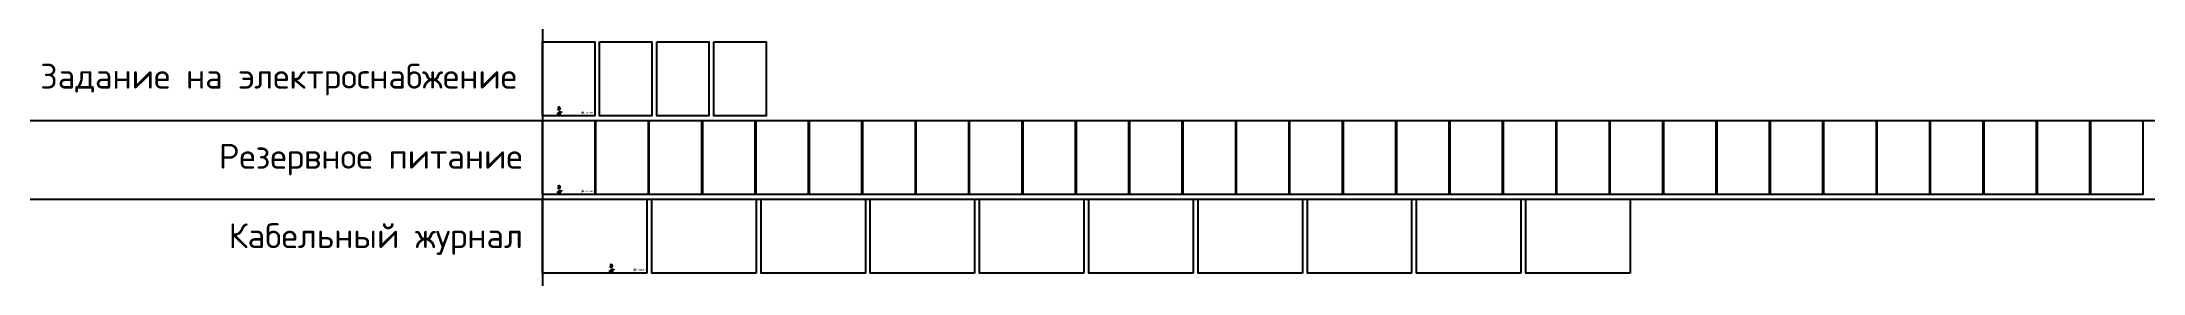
# Model space of a CAD drawing. Header units: millimetres. Extents: x -403105 to 8598000, y -894400 to 0.
# Drawn here: x -403105 to 1289000, y -767600 to -581400 of the extents above; entities that cross this region are included whole.
import ezdxf

# ---------------------------------------------------------------- set-up
doc = ezdxf.new("R2010")
doc.units = ezdxf.units.MM
doc.layers.get('Defpoints').update_dxf_attribs({"color": 6})
doc.layers.add('_Текст 0.25', color=7, linetype='Continuous', lineweight=25)
doc.layers.add('print', color=5, linetype='Continuous')
doc.styles.get("Standard").update_dxf_attribs({"font": 'isocpeur.ttf'})

msp = doc.modelspace()

# ---------------------------------------------------------------- texts
at = {"layer": '_Текст 0.25', "transparency": 33554687, "char_height": 1050.1, "attachment_point": 5}
for insert in [(37308, -638257), (37308, -701657), (79308, -765057)]:
    msp.add_mtext_dynamic_manual_height_columns('{\\W0.5;\\T0.9;\\C5;АО "ПРОЕКТРУСЭНЕРГО"}', width=8496.16, gutter_width=3675, heights=[4304], dxfattribs=dict(at, insert=insert))
at = {"layer": 'Defpoints'}
for s, p in [('Задание на электроснабжение', (-404535, -618978)), ('Резервное питание', (-260615, -683542)), ('Кабельный журнал', (-252824, -747523))]:
    msp.add_text(s, height=20000, dxfattribs=at).set_placement(p)

# ---------------------------------------------------------------- blocks, each defined once
blk = doc.blocks.new('A$C9a5560e3')
h = blk.add_hatch(color=5)
h.dxf.hatch_style = 1
h.paths.add_polyline_path([(5.2, 6.1), (0, 6.1), (0.8, 5.4), (0.8, 0.7), (0, 0.2), (0, 0.2), (2.6, 0.2), (1.8, 0.7), (1.8, 5.6), (5.2, 5.6), (5.2, 1.5), (4.8, 1.6), (4.3, 2), (4, 2.4), (3.8, 2.8), (3.8, 3.1), (2.7, 2), (3.1, 1.6), (3.6, 1.3), (4.3, 0.9), (5.2, 0.6), (5.2, -0.4), (5, -0.7), (4.7, -1), (4.2, -1.2), (7.1, -1.2), (6.6, -1), (6.3, -0.7), (6.3, -0.4), (6.3, 0.6), (6.5, 0.7), (7.2, 0.9), (7.8, 1.2), (8.5, 1.6), (9, 2.1), (9.5, 2.8), (9.7, 3.3), (9.9, 3.7), (10, 4.3), (10.1, 4.9), (10, 5.8), (9.8, 6.6), (9.3, 7.4), (8.8, 8.1), (8.2, 8.6), (7.3, 9), (6.5, 9.2), (5.7, 9.3), (4.9, 9.2), (4.1, 9), (3.5, 8.6), (3.1, 8.3), (2.8, 8), (3.8, 7), (3.8, 7.8), (4, 8.1), (4.3, 8.4), (4.7, 8.5), (5.2, 8.6)])
h.paths.add_polyline_path([(6.3, 6.1), (6.3, 8.6), (6.8, 8.6), (7.3, 8.3), (7.7, 8.1), (8.1, 7.8), (8.6, 7.4), (8.9, 6.9), (9.1, 6.4), (9.3, 5.9), (9.3, 5.5), (9.3, 5.1), (7, 5.1), (6.8, 5), (6.7, 4.8), (6.7, 4.5), (9.3, 4.5), (9.3, 4), (9.1, 3.4), (8.8, 3), (8.5, 2.6), (8.1, 2.2), (7.4, 1.8), (6.8, 1.6), (6.3, 1.5), (6.3, 5.2), (6.4, 5.5), (6.6, 5.8), (7.1, 6.1)], flags=16)
h = blk.add_hatch(color=141)
h.dxf.hatch_style = 1
h.paths.add_polyline_path([(2.6, 0.2), (0, 0.2), (0.4, -0.4), (2.9, -0.4)])
h = blk.add_hatch(color=141)
h.dxf.hatch_style = 1
h.paths.add_polyline_path([(5.2, 5.6), (1.8, 5.6), (1.8, 0.7), (2.2, 0.4), (2.2, 4.8), (5.2, 4.8)])
h = blk.add_hatch(color=141)
h.dxf.hatch_style = 1
h.paths.add_polyline_path([(5, 7.9), (5.2, 8), (5.2, 8.6), (4.7, 8.5), (4.3, 8.4), (4, 8.1), (3.8, 7.8), (3.8, 7), (4.3, 6.4), (4.3, 7.3), (4.6, 7.6)])
h = blk.add_hatch(color=141)
h.dxf.hatch_style = 1
h.paths.add_polyline_path([(7.3, 8.3), (6.8, 8.6), (6.3, 8.6), (6.3, 6.1), (6.7, 6.1), (6.7, 7.9), (7, 7.9), (7.4, 7.8), (8.1, 7.5), (8.8, 7), (8.6, 7.4), (8.1, 7.8), (7.7, 8.1)])
h = blk.add_hatch(color=141)
h.dxf.hatch_style = 1
h.paths.add_polyline_path([(10.2, 2.6), (10.3, 3.2), (10.4, 4), (10.3, 4.7), (10.3, 5.5), (10.1, 6), (9.8, 6.6), (10, 5.8), (10.1, 4.9), (10, 4.3), (9.9, 3.7), (9.7, 3.3), (9.5, 2.8), (9, 2.1), (8.5, 1.6), (7.8, 1.2), (7.2, 0.9), (6.5, 0.7), (6.3, 0.6), (6.3, -0.4), (6.3, -0.7), (6.6, -1), (6.7, -1), (6.7, 0), (7.9, 0.4), (8.8, 0.9), (9.6, 1.7)])
h = blk.add_hatch(color=141)
h.dxf.hatch_style = 1
h.paths.add_polyline_path([(7.1, 6.1), (6.6, 5.8), (6.4, 5.5), (6.3, 5.2), (6.3, 1.5), (6.7, 1.6), (6.7, 4.5), (6.7, 4.8), (6.8, 5), (7, 5.1), (7.6, 5.1)])
h = blk.add_hatch(color=141)
h.dxf.hatch_style = 1
h.paths.add_polyline_path([(9.3, 4.5), (6.7, 4.5), (7.1, 3.9), (9.3, 3.9), (9.3, 4)])
h = blk.add_hatch(color=141)
h.dxf.hatch_style = 1
h.paths.add_polyline_path([(7.1, -1.2), (4.2, -1.2), (4.6, -1.8), (7.5, -1.8)])
blk = doc.blocks.new('Макеев')
at = {"color": 172}
blk.add_lwpolyline([(3.3, 0.4), (3.3, 0.3), (3.3, 0.1), (3.2, 0), (3.2, -0.2), (3.1, -0.5), (3.1, -0.8), (3, -1), (3.1, -1.2), (3.1, -1.3), (3.3, -1.3), (3.4, -1.3), (3.5, -1.2), (3.7, -1), (4, -0.7), (4.3, -0.2), (4.5, 0.2), (4.8, 0.7), (5, 1.1), (5.2, 1.5), (5.4, 1.8), (5.6, 2.1), (5.9, 2.4), (6, 2.6), (6.2, 2.8), (6.4, 3), (6.5, 3.1), (6.3, 2.8), (6.1, 2.6), (5.9, 2.3), (5.8, 2.1), (5.7, 2), (5.6, 1.8), (5.5, 1.5), (5.3, 1.2), (5.2, 1.1), (5.1, 0.8), (5, 0.6), (5, 0.4), (4.9, 0.2), (4.9, 0.1), (5, -0.1), (5, -0.1), (5.1, -0.2), (5.2, -0.1), (5.3, -0.1), (5.5, 0.1), (5.6, 0.1), (5.7, 0.3), (6, 0.5), (6.4, 1), (7.2, 2.4), (6.5, 1.2), (6.5, 1), (6.4, 0.8), (6.2, 0.3), (6.2, 0), (6.2, -0.2), (6.3, -0.4), (6.4, -0.4), (6.5, -0.4), (6.7, -0.3), (6.8, -0.2), (7.2, 0.1), (7.5, 0.5), (7.7, 0.9), (7.9, 1.2), (8.1, 1.6), (8.3, 2.2), (8.5, 2.8), (8.6, 3.2), (8.7, 3.6), (8.7, 3.9), (8.7, 4.2), (8.7, 4.4), (8.7, 4.7), (8.6, 4.9), (8.5, 5.2), (8.4, 5.2), (8.3, 5.3), (8.1, 5.3), (7.9, 5.2), (7.7, 5.1), (7.4, 5), (7.2, 4.9), (6.9, 4.6), (6.5, 4.2), (6.3, 3.9), (6, 3.5), (5.6, 3), (5.2, 2.4), (4.9, 1.9), (4.6, 1.2), (4.4, 0.7), (4.2, 0.2), (4, -0.2), (4, -0.4), (4, -0.8), (4, -0.9), (4, -1.2), (4.1, -1.4), (4.3, -1.5), (4.4, -1.7), (4.7, -1.9), (4.9, -1.9), (5.2, -2), (5.6, -1.9), (6.1, -1.8), (6.5, -1.6), (6.9, -1.3), (7.3, -1), (7.6, -0.7), (8, -0.3), (8.3, 0), (8.7, 0.5), (9.3, 1.2), (9.7, 1.6), (10, 2.2), (10.3, 2.5), (10.7, 3.1), (10.9, 3.3), (11.1, 3.7), (11.2, 3.9), (11.2, 3.9), (11.2, 3.9), (11.1, 3.9), (11, 3.8), (10.8, 3.6), (10.6, 3.4), (10.4, 3.1), (10.1, 2.6), (9.8, 2), (9.6, 1.4), (9.4, 1.1), (9.2, 0.5), (9.2, 0.3), (9.1, 0), (9.1, -0.1), (9.1, -0.2), (9.2, -0.2), (9.3, -0.3), (9.3, -0.3), (9.5, -0.3), (9.6, -0.1), (9.8, 0.1), (9.9, 0.3), (9.9, 0.4), (9.9, 0.5), (9.9, 0.6), (9.8, 0.6), (9.6, 0.6), (9.4, 0.5), (9.4, 0.4)], dxfattribs=at)

# ---------------------------------------------------------------- linework, layer by layer
at = {"color": 5, "lineweight": 20, "transparency": 33554687}
for p, q in [((11659, -639243), (11399, -639430)), ((12334, -638655), (11659, -639243)), ((12188, -638809), (12101, -638865)), ((12124, -639111), (12135, -639048)), ((12133, -639132), (12124, -639111)), ((12186, -639161), (12133, -639132)), ((12135, -639048), (12185, -638947)), ((12185, -638947), (12199, -638923)), ((12318, -639113), (12186, -639161)), ((12199, -638923), (12258, -638830)), ((12258, -638830), (12376, -638637)), ((12376, -638637), (12334, -638655)), ((12376, -638637), (12642, -638379)), ((12665, -638837), (12406, -639057)), ((12642, -638379), (12660, -638363)), ((12660, -638363), (13585, -637528)), ((12952, -638547), (12665, -638837)), ((12937, -638399), (12924, -638507)), ((12924, -638507), (12949, -638550)), ((12982, -638290), (12937, -638399)), ((12949, -638550), (13177, -638357)), ((13039, -638553), (12949, -638550)), ((13046, -638185), (12982, -638290)), ((13151, -638508), (13039, -638553)), ((13202, -637998), (13046, -638185)), ((13263, -638424), (13151, -638508)), ((13177, -638357), (13209, -638324)), ((13426, -637792), (13202, -637998)), ((13209, -638324), (13302, -638236)), ((13308, -638386), (13263, -638424)), ((13519, -637633), (13276, -637836)), ((13302, -638236), (14016, -637610)), ((13488, -638250), (13308, -638386)), ((13666, -637607), (13426, -637792)), ((13492, -638153), (13487, -638256)), ((13487, -638256), (13495, -638283)), ((13543, -638052), (13492, -638153)), ((13495, -638283), (13537, -638304)), ((13621, -638157), (13498, -638232)), ((13600, -637544), (13519, -637633)), ((13537, -638304), (13675, -638296)), ((13574, -638019), (13543, -638052)), ((13988, -637657), (13574, -638019)), ((13663, -638105), (13621, -638157)), ((13848, -637976), (13663, -638105)), ((13814, -637542), (13666, -637607)), ((13675, -638296), (13800, -638246)), ((13901, -637934), (13848, -637976)), ((14063, -637820), (13901, -637934)), ((14008, -637654), (13988, -637657)), ((14008, -637654), (14139, -637574)), ((14016, -637610), (14008, -637654)), ((14266, -637661), (14063, -637820)), ((14113, -637945), (14096, -638000)), ((14096, -638000), (14118, -638024)), ((14185, -637867), (14113, -637945)), ((14118, -638024), (14156, -638030)), ((14156, -638030), (14454, -637882)), ((14380, -637681), (14185, -637867)), ((14276, -637533), (14319, -637547)), ((14451, -637642), (14380, -637681)), ((14384, -637876), (14419, -637824)), ((14396, -637885), (14384, -637876)), ((14454, -637882), (14396, -637885)), ((14446, -637783), (14419, -637824)), ((14419, -637824), (14452, -637823)), ((14521, -637725), (14446, -637783)), ((14452, -637823), (14599, -637759)), ((14454, -637882), (14726, -637703)), ((14658, -637647), (14521, -637725)), ((14599, -637759), (14675, -637737)), ((14675, -637737), (14754, -637728)), ((14754, -637728), (15136, -637691)), ((15136, -637691), (15983, -637743)), ((11663, -702622), (11403, -702810)), ((12337, -702035), (11663, -702622)), ((12192, -702189), (12105, -702245)), ((12127, -702490), (12139, -702427)), ((12137, -702511), (12127, -702490)), ((12190, -702540), (12137, -702511)), ((12139, -702427), (12189, -702326)), ((12189, -702326), (12203, -702302)), ((12322, -702492), (12190, -702540)), ((12203, -702302), (12261, -702209)), ((12261, -702209), (12380, -702016)), ((12380, -702016), (12337, -702035)), ((12380, -702016), (12646, -701759)), ((12669, -702216), (12409, -702436)), ((12646, -701759), (12664, -701743)), ((12664, -701743), (13588, -700907)), ((12956, -701927), (12669, -702216)), ((12940, -701778), (12928, -701886)), ((12928, -701886), (12953, -701929)), ((12985, -701669), (12940, -701778)), ((12953, -701929), (13181, -701736)), ((13043, -701932), (12953, -701929)), ((13049, -701564), (12985, -701669)), ((13155, -701887), (13043, -701932)), ((13206, -701378), (13049, -701564)), ((13267, -701803), (13155, -701887)), ((13181, -701736), (13213, -701703)), ((13430, -701171), (13206, -701378)), ((13213, -701703), (13306, -701616)), ((13312, -701766), (13267, -701803)), ((13523, -701012), (13279, -701216)), ((13306, -701616), (14020, -700990)), ((13492, -701629), (13312, -701766)), ((13670, -700987), (13430, -701171)), ((13496, -701533), (13491, -701635)), ((13491, -701635), (13499, -701663)), ((13546, -701431), (13496, -701533)), ((13499, -701663), (13541, -701683)), ((13625, -701536), (13502, -701611)), ((13603, -700923), (13523, -701012)), ((13541, -701683), (13678, -701675)), ((13578, -701398), (13546, -701431)), ((13992, -701037), (13578, -701398)), ((13666, -701485), (13625, -701536)), ((13851, -701356), (13666, -701485)), ((13818, -700922), (13670, -700987)), ((13678, -701675), (13804, -701626)), ((13904, -701313), (13851, -701356)), ((14067, -701199), (13904, -701313)), ((14012, -701034), (13992, -701037)), ((14012, -701034), (14143, -700953)), ((14020, -700990), (14012, -701034)), ((14270, -701041), (14067, -701199)), ((14116, -701324), (14100, -701380)), ((14100, -701380), (14122, -701403)), ((14188, -701246), (14116, -701324)), ((14122, -701403), (14160, -701410)), ((14160, -701410), (14458, -701262)), ((14383, -701060), (14188, -701246)), ((14280, -700913), (14323, -700927)), ((14455, -701021), (14383, -701060)), ((14388, -701256), (14423, -701204)), ((14399, -701264), (14388, -701256)), ((14458, -701262), (14399, -701264)), ((14450, -701163), (14423, -701204)), ((14423, -701204), (14455, -701203)), ((14525, -701105), (14450, -701163)), ((14455, -701203), (14603, -701138)), ((14458, -701262), (14730, -701083)), ((14662, -701026), (14525, -701105)), ((14603, -701138), (14679, -701116)), ((14679, -701116), (14758, -701107)), ((14758, -701107), (15140, -701071)), ((15140, -701071), (15987, -701123)), ((53727, -766177), (53467, -766365)), ((54401, -765590), (53727, -766177)), ((54256, -765744), (54169, -765800)), ((54191, -766045), (54203, -765983)), ((54201, -766067), (54191, -766045)), ((54254, -766095), (54201, -766067)), ((54203, -765983), (54253, -765881)), ((54253, -765881), (54267, -765858)), ((54386, -766047), (54254, -766095)), ((54267, -765858), (54325, -765764)), ((54325, -765764), (54444, -765571)), ((54444, -765571), (54401, -765590)), ((54444, -765571), (54710, -765314)), ((54733, -765771), (54473, -765991)), ((54710, -765314), (54728, -765298)), ((54728, -765298), (55653, -764463)), ((55020, -765482), (54733, -765771)), ((55004, -765333), (54992, -765441)), ((54992, -765441), (55017, -765485)), ((55050, -765225), (55004, -765333)), ((55017, -765485), (55245, -765292)), ((55107, -765488), (55017, -765485)), ((55113, -765119), (55050, -765225)), ((55219, -765442), (55107, -765488)), ((55270, -764933), (55113, -765119)), ((55331, -765359), (55219, -765442)), ((55245, -765292), (55277, -765258)), ((55494, -764726), (55270, -764933)), ((55277, -765258), (55370, -765171)), ((55376, -765321), (55331, -765359)), ((55587, -764568), (55343, -764771)), ((55370, -765171), (56084, -764545)), ((55556, -765184), (55376, -765321)), ((55734, -764542), (55494, -764726)), ((55560, -765088), (55555, -765191)), ((55555, -765191), (55563, -765218)), ((55610, -764987), (55560, -765088)), ((55563, -765218), (55605, -765238)), ((55689, -765091), (55566, -765167)), ((55667, -764478), (55587, -764568)), ((55605, -765238), (55742, -765230)), ((55642, -764953), (55610, -764987)), ((56056, -764592), (55642, -764953)), ((55731, -765040), (55689, -765091)), ((55915, -764911), (55731, -765040)), ((55882, -764477), (55734, -764542)), ((55742, -765230), (55868, -765181)), ((55968, -764868), (55915, -764911)), ((56131, -764754), (55968, -764868)), ((56076, -764589), (56056, -764592)), ((56076, -764589), (56207, -764509)), ((56084, -764545), (56076, -764589)), ((56334, -764596), (56131, -764754)), ((56180, -764880), (56164, -764935)), ((56164, -764935), (56186, -764958)), ((56252, -764802), (56180, -764880)), ((56186, -764958), (56224, -764965)), ((56224, -764965), (56522, -764817)), ((56447, -764616), (56252, -764802)), ((56344, -764468), (56387, -764482)), ((56519, -764577), (56447, -764616)), ((56452, -764811), (56487, -764759)), ((56463, -764819), (56452, -764811)), ((56522, -764817), (56463, -764819)), ((56514, -764718), (56487, -764759)), ((56487, -764759), (56520, -764758)), ((56589, -764660), (56514, -764718)), ((56520, -764758), (56667, -764693)), ((56522, -764817), (56794, -764638)), ((56726, -764582), (56589, -764660)), ((56667, -764693), (56743, -764671)), ((56743, -764671), (56822, -764662)), ((56822, -764662), (57204, -764626)), ((57204, -764626), (58051, -764678))]:
    msp.add_line(p, q, dxfattribs=at)
for centre, radius, start, end in [((22347, -648940), 14338, 129.246983, 134.060981), ((13591, -637541), 14.6, 62.818703, 117.083694), ((13591, -637537), 10.9, 319.706993, 52.13715), ((11248, -633839), 5093, 300.07133, 311.334747), ((13888, -637656), 136, 19.570272, 123.20952), ((14280, -637798), 265, 90.917187, 122.182966), ((14216, -637569), 105, 298.502828, 11.99161), ((14562, -637767), 167, 76.844221, 131.651036), ((14588, -637637), 35.4, 312.989711, 69.018272), ((14711, -637705), 77.9, 65.421645, 132.243931), ((14696, -637659), 52.9, 303.698379, 28.592006), ((22351, -712320), 14338, 129.246983, 134.060981), ((13595, -700920), 14.6, 62.818703, 117.083694), ((13595, -700916), 10.9, 319.706993, 52.13715), ((11252, -697219), 5093, 300.07133, 311.334747), ((13892, -701035), 136, 19.570272, 123.20952), ((14284, -701177), 265, 90.917187, 122.182966), ((14220, -700948), 105, 298.502828, 11.99161), ((14566, -701146), 167, 76.844221, 131.651036), ((14591, -701017), 35.4, 312.989711, 69.018272), ((14714, -701084), 77.9, 65.421645, 132.243931), ((14700, -701039), 52.9, 303.698379, 28.592006), ((64415, -775875), 14338, 129.246983, 134.060981), ((55659, -764476), 14.6, 62.818703, 117.083694), ((55659, -764471), 10.9, 319.706993, 52.13715), ((53316, -760774), 5093, 300.07133, 311.334747), ((55956, -764591), 136, 19.570272, 123.20952), ((56348, -764733), 265, 90.917187, 122.182966), ((56284, -764504), 105, 298.502828, 11.99161), ((56630, -764701), 167, 76.844221, 131.651036), ((56655, -764572), 35.4, 312.989711, 69.018272), ((56778, -764639), 77.9, 65.421645, 132.243931), ((56764, -764594), 52.9, 303.698379, 28.592006)]:
    msp.add_arc(centre, radius, start, end, dxfattribs=at)
at = {"color": 5, "transparency": 33554687}
for points in [[(12971, -633891), (12809, -633818), (12644, -633873), (12581, -634291), (12838, -634475), (13349, -634405), (13650, -634115), (13522, -633964), (13029, -634086), (13018, -634302), (13118, -634563), (13551, -634497), (13834, -634078), (14084, -634071), (14006, -634299), (13749, -634273), (12798, -634262), (12552, -634071), (12481, -634264), (12581, -634603), (13415, -634585), (13852, -634445), (14080, -634368), (14198, -634401), (14363, -634387)], [(12974, -697270), (12813, -697197), (12647, -697252), (12585, -697671), (12842, -697854), (13353, -697784), (13654, -697494), (13525, -697344), (13033, -697465), (13022, -697682), (13121, -697942), (13555, -697876), (13838, -697458), (14087, -697450), (14010, -697678), (13753, -697652), (12802, -697641), (12556, -697450), (12485, -697644), (12585, -697983), (13419, -697964), (13856, -697825), (14084, -697748), (14201, -697781), (14367, -697766)], [(55077, -760735), (54915, -760661), (54750, -760716), (54688, -761135), (54945, -761318), (55455, -761249), (55757, -760959), (55628, -760808), (55136, -760929), (55125, -761146), (55224, -761407), (55658, -761340), (55940, -760922), (56190, -760915), (56113, -761142), (55856, -761117), (54904, -761105), (54658, -760915), (54588, -761108), (54688, -761447), (55522, -761429), (55959, -761289), (56186, -761212), (56304, -761245), (56469, -761230)]]:
    msp.add_open_spline(points, degree=3, dxfattribs=at)
at = {"layer": 'Defpoints'}
for p, direction in [((0, 0), (0, -1)), ((0, -644800), (1, 0)), ((0, -708200), (1, 0))]:
    msp.add_xline(p, direction, dxfattribs=at)
at = {"layer": 'print'}
for points in [[(0, -581400), (42000, -581400), (42000, -640800), (0, -640800)], [(46000, -581400), (88000, -581400), (88000, -640800), (46000, -640800)], [(92000, -581400), (134000, -581400), (134000, -640800), (92000, -640800)], [(138000, -581400), (180000, -581400), (180000, -640800), (138000, -640800)], [(0, -644800), (42000, -644800), (42000, -704200), (0, -704200)], [(43000, -644800), (85000, -644800), (85000, -704200), (43000, -704200)], [(86000, -644800), (128000, -644800), (128000, -704200), (86000, -704200)], [(129000, -644800), (171000, -644800), (171000, -704200), (129000, -704200)], [(172000, -644800), (214000, -644800), (214000, -704200), (172000, -704200)], [(215000, -644800), (257000, -644800), (257000, -704200), (215000, -704200)], [(258000, -644800), (300000, -644800), (300000, -704200), (258000, -704200)], [(301000, -644800), (343000, -644800), (343000, -704200), (301000, -704200)], [(344000, -644800), (386000, -644800), (386000, -704200), (344000, -704200)], [(387000, -644800), (429000, -644800), (429000, -704200), (387000, -704200)], [(430000, -644800), (472000, -644800), (472000, -704200), (430000, -704200)], [(473000, -644800), (515000, -644800), (515000, -704200), (473000, -704200)], [(516000, -644800), (558000, -644800), (558000, -704200), (516000, -704200)], [(559000, -644800), (601000, -644800), (601000, -704200), (559000, -704200)], [(602000, -644800), (644000, -644800), (644000, -704200), (602000, -704200)], [(645000, -644800), (687000, -644800), (687000, -704200), (645000, -704200)], [(688000, -644800), (730000, -644800), (730000, -704200), (688000, -704200)], [(731000, -644800), (773000, -644800), (773000, -704200), (731000, -704200)], [(774000, -644800), (816000, -644800), (816000, -704200), (774000, -704200)], [(817000, -644800), (859000, -644800), (859000, -704200), (817000, -704200)], [(860000, -644800), (902000, -644800), (902000, -704200), (860000, -704200)], [(903000, -644800), (945000, -644800), (945000, -704200), (903000, -704200)], [(946000, -644800), (988000, -644800), (988000, -704200), (946000, -704200)], [(989000, -644800), (1031000, -644800), (1031000, -704200), (989000, -704200)], [(1032000, -644800), (1074000, -644800), (1074000, -704200), (1032000, -704200)], [(1075000, -644800), (1117000, -644800), (1117000, -704200), (1075000, -704200)], [(1118000, -644800), (1160000, -644800), (1160000, -704200), (1118000, -704200)], [(1161000, -644800), (1203000, -644800), (1203000, -704200), (1161000, -704200)], [(1204000, -644800), (1246000, -644800), (1246000, -704200), (1204000, -704200)], [(1247000, -644800), (1289000, -644800), (1289000, -704200), (1247000, -704200)], [(84000, -767600), (0, -767600), (0, -708200), (84000, -708200)], [(172000, -767600), (88000, -767600), (88000, -708200), (172000, -708200)], [(260000, -767600), (176000, -767600), (176000, -708200), (260000, -708200)], [(348000, -767600), (264000, -767600), (264000, -708200), (348000, -708200)], [(436000, -767600), (352000, -767600), (352000, -708200), (436000, -708200)], [(524000, -767600), (440000, -767600), (440000, -708200), (524000, -708200)], [(612000, -767600), (528000, -767600), (528000, -708200), (612000, -708200)], [(700000, -767600), (616000, -767600), (616000, -708200), (700000, -708200)], [(788000, -767600), (704000, -767600), (704000, -708200), (788000, -708200)], [(876000, -767600), (792000, -767600), (792000, -708200), (876000, -708200)]]:
    msp.add_lwpolyline(points, close=True, dxfattribs=at)

# ---------------------------------------------------------------- block references
at = {"xscale": 221.2739632578542, "yscale": 221.2739632578542, "zscale": 221.2739632578542}
for p in [(11854, -635704), (12018, -639521), (11857, -699084), (12021, -702900), (53923, -762577), (54085, -766455)]:
    msp.add_blockref('Макеев', p, dxfattribs=at)
at = {"transparency": 33554687, "xscale": 210.0205294222975, "yscale": 210.0205294222975, "zscale": 210.0205294222975}
for p in [(31175, -639058), (31175, -702458), (73175, -765858)]:
    msp.add_blockref('A$C9a5560e3', p, dxfattribs=at)

msp.set_redraw_order([(e.dxf.handle, doc.entitydb.next_handle()) for e in msp.query("TEXT MTEXT ATTDEF DIMENSION ARC_DIMENSION")])  # texts and dimensions are drawn at this point

doc.saveas('drawing.dxf')
